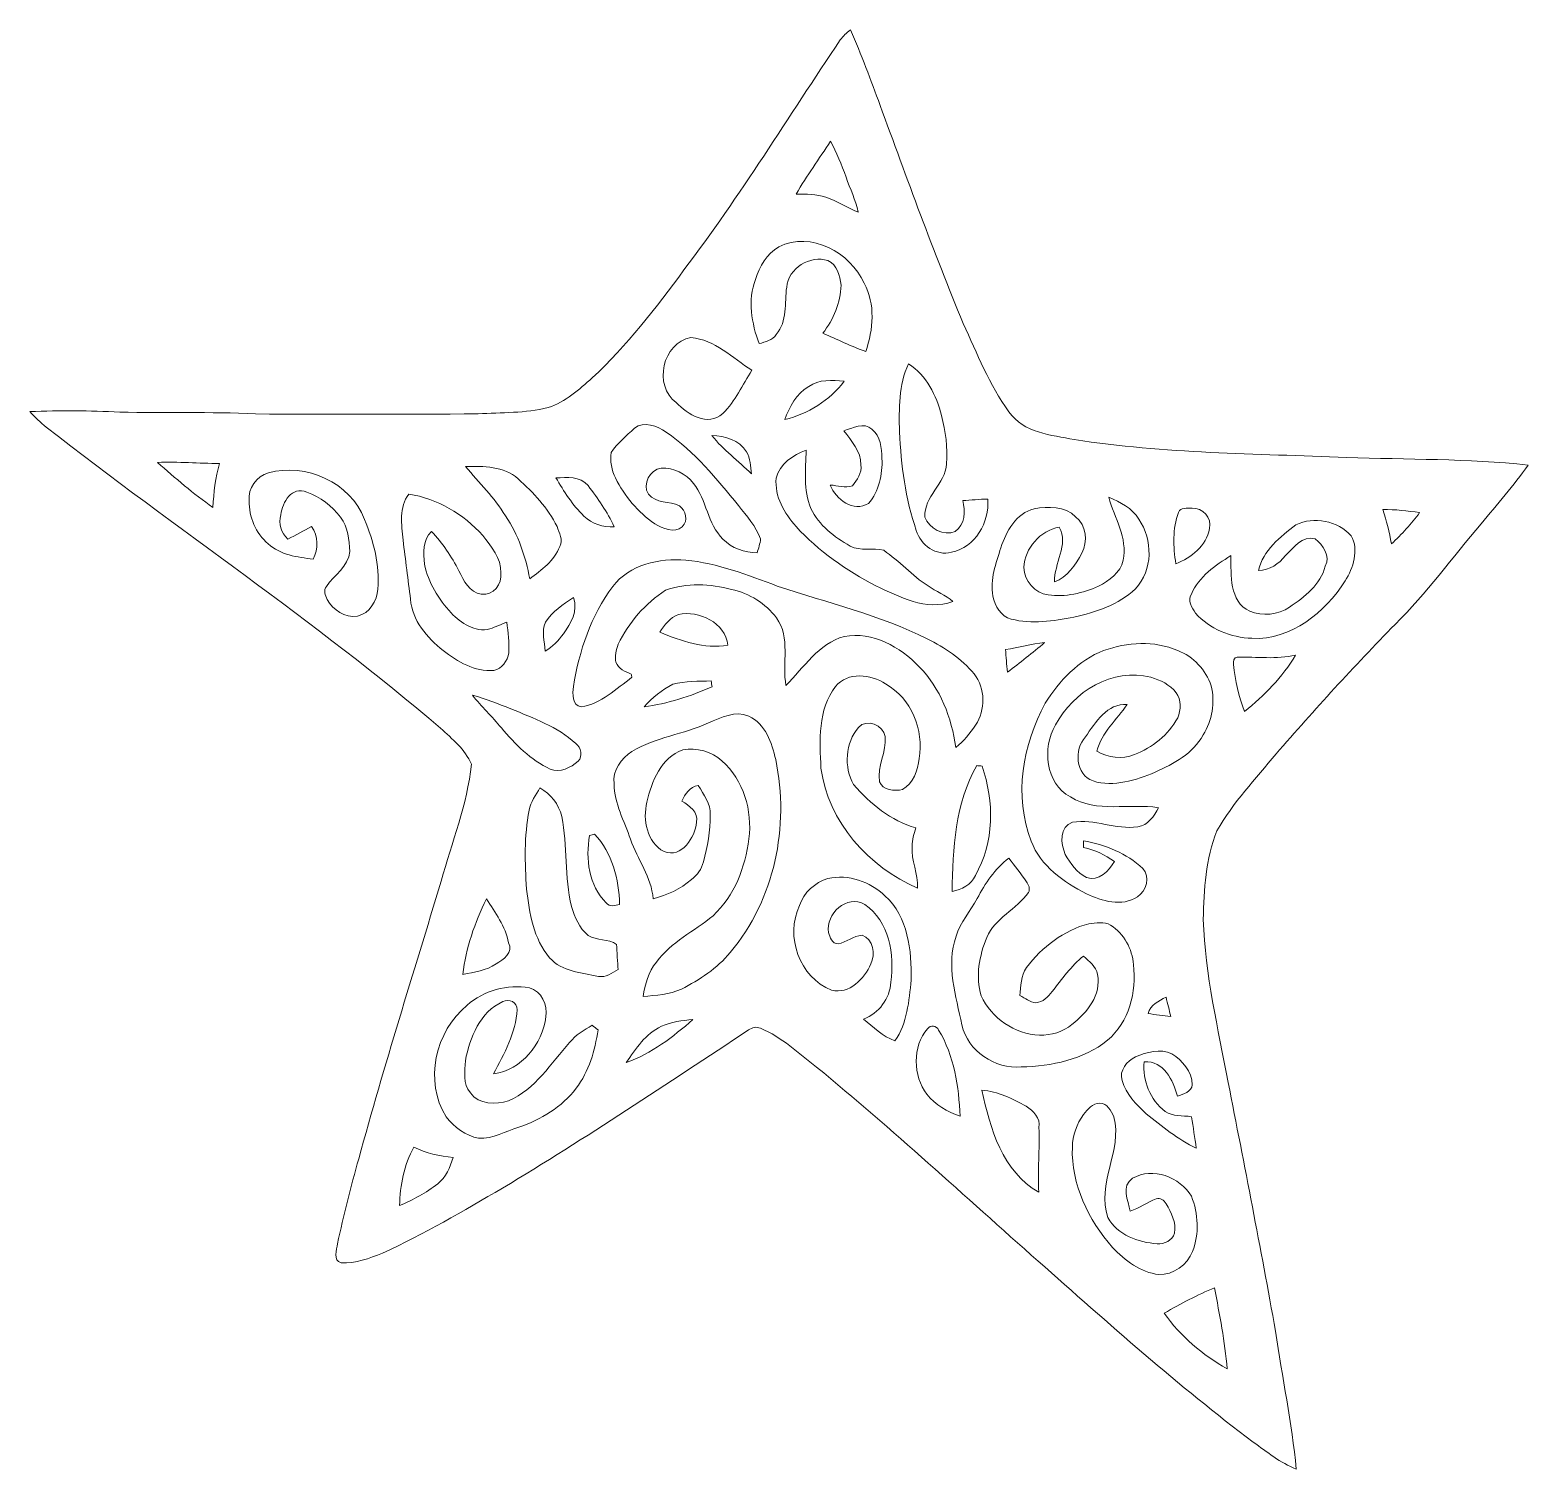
# Model space of a CAD drawing. Header units: centimetres. Extents: x -16.1 to 16.1, y -15.5 to 15.5.
import ezdxf

# ---------------------------------------------------------------- set-up
doc = ezdxf.new("R2010")
doc.units = ezdxf.units.CM
doc.header["$MEASUREMENT"] = 0
doc.layers.add('Layer 1', color=7, linetype='Continuous')

msp = doc.modelspace()

# ---------------------------------------------------------------- linework, layer by layer
at = {"layer": 'Layer 1', "color": 253, "lineweight": 9}
for points, knots in [([(1.32115, 15.29768), (1.38006, 15.38199), (1.45732, 15.45078), (1.53846, 15.51358), (1.53846, 15.51358), (1.77623, 14.98124), (1.97837, 14.43408), (2.18016, 13.88727), (2.18016, 13.88727), (2.75907, 12.31283), (3.32951, 10.73556), (3.97086, 9.18545), (3.97086, 9.18545), (4.27178, 8.53704), (4.53461, 7.86183), (4.95723, 7.27974), (4.95723, 7.27974), (5.27686, 6.82643), (5.86776, 6.77986), (6.36729, 6.68214), (6.36729, 6.68214), (8.30828, 6.37875), (10.2796, 6.37734), (12.23822, 6.29902), (12.23822, 6.29902), (13.54138, 6.24575), (14.85089, 6.27503), (16.14947, 6.13251), (16.14947, 6.13251), (15.8422, 5.68731), (15.48201, 5.28232), (15.13699, 4.86675), (15.13699, 4.86675), (14.52175, 4.14214), (13.96119, 3.36744), (13.28491, 2.69681), (13.28491, 2.69681), (12.39415, 1.79828), (11.54854, 0.85637), (10.71598, -0.09578), (10.71598, -0.09578), (10.27536, -0.63412), (9.78677, -1.14388), (9.4421, -1.75207), (9.4421, -1.75207), (9.19939, -2.35779), (9.15671, -3.01925), (9.14859, -3.66519), (9.14859, -3.66519), (9.18846, -4.85299), (9.46574, -6.01433), (9.68517, -7.17779), (9.68517, -7.17779), (10.03371, -8.96355), (10.38473, -10.74896), (10.70505, -12.54037), (10.70505, -12.54037), (10.84651, -13.53238), (11.05994, -14.51487), (11.15272, -15.51358), (11.15272, -15.51358), (10.80947, -15.38129), (10.52125, -15.14281), (10.22386, -14.93397), (10.22386, -14.93397), (8.60884, -13.71794), (7.10072, -12.36998), (5.58801, -11.03119), (5.58801, -11.03119), (4.00155, -9.63031), (2.44757, -8.19168), (0.81209, -6.84759), (0.81209, -6.84759), (0.42157, -6.55197), (0.06067, -6.19742), (-0.39935, -6.01081), (-0.39935, -6.01081), (-0.48507, -5.96777), (-0.57927, -5.99599), (-0.65476, -6.04538), (-0.65476, -6.04538), (-2.40807, -7.20461), (-4.15714, -8.3723), (-5.95877, -9.45568), (-5.95877, -9.45568), (-6.80579, -9.94922), (-7.65317, -10.44875), (-8.54639, -10.85656), (-8.54639, -10.85656), (-8.82968, -10.97298), (-9.1313, -11.08798), (-9.4414, -11.06823), (-9.4414, -11.06823), (-9.61884, -11.01919), (-9.53347, -10.78142), (-9.51971, -10.65583), (-9.51971, -10.65583), (-9.38812, -10.03953), (-9.23326, -9.42852), (-9.05898, -8.82315), (-9.05898, -8.82315), (-8.51324, -6.81408), (-7.88318, -4.83006), (-7.28451, -2.83686), (-7.28451, -2.83686), (-7.05238, -2.00219), (-6.7236, -1.1848), (-6.63152, -0.31944), (-6.63152, -0.31944), (-6.76311, -0.00124), (-7.04921, 0.22772), (-7.29757, 0.45985), (-7.29757, 0.45985), (-10.01325, 2.77477), (-12.98752, 4.75809), (-15.79951, 6.9499), (-15.79951, 6.9499), (-15.92404, 7.05291), (-16.04081, 7.16474), (-16.14947, 7.28398), (-16.14947, 7.28398), (-15.50494, 7.31291), (-14.859, 7.30938), (-14.21483, 7.27375), (-14.21483, 7.27375), (-13.23905, 7.25188), (-12.26185, 7.2868), (-11.28678, 7.23388), (-11.28678, 7.23388), (-9.68728, 7.22965), (-8.08779, 7.22471), (-6.48829, 7.23706), (-6.48829, 7.23706), (-5.98382, 7.27057), (-5.46806, 7.24482), (-4.97488, 7.37429), (-4.97488, 7.37429), (-4.60587, 7.49247), (-4.3106, 7.76129), (-4.02485, 8.01211), (-4.02485, 8.01211), (-3.2819, 8.71238), (-2.64866, 9.51777), (-2.04823, 10.34044), (-2.04823, 10.34044), (-0.8375, 11.93183), (0.20037, 13.64386), (1.32115, 15.29768), (1.32115, 15.29768), (1.32115, 15.29768), (1.32115, 15.29768), (1.32115, 15.29768)], [0, 0, 0, 0, 0.02564103, 0.02564103, 0.02564103, 0.02564103, 0.05128205, 0.05128205, 0.05128205, 0.05128205, 0.07692308, 0.07692308, 0.07692308, 0.07692308, 0.1025641, 0.1025641, 0.1025641, 0.1025641, 0.12820513, 0.12820513, 0.12820513, 0.12820513, 0.15384615, 0.15384615, 0.15384615, 0.15384615, 0.17948718, 0.17948718, 0.17948718, 0.17948718, 0.20512821, 0.20512821, 0.20512821, 0.20512821, 0.23076923, 0.23076923, 0.23076923, 0.23076923, 0.25641026, 0.25641026, 0.25641026, 0.25641026, 0.28205128, 0.28205128, 0.28205128, 0.28205128, 0.30769231, 0.30769231, 0.30769231, 0.30769231, 0.33333333, 0.33333333, 0.33333333, 0.33333333, 0.35897436, 0.35897436, 0.35897436, 0.35897436, 0.38461538, 0.38461538, 0.38461538, 0.38461538, 0.41025641, 0.41025641, 0.41025641, 0.41025641, 0.43589744, 0.43589744, 0.43589744, 0.43589744, 0.46153846, 0.46153846, 0.46153846, 0.46153846, 0.48717949, 0.48717949, 0.48717949, 0.48717949, 0.51282051, 0.51282051, 0.51282051, 0.51282051, 0.53846154, 0.53846154, 0.53846154, 0.53846154, 0.56410256, 0.56410256, 0.56410256, 0.56410256, 0.58974359, 0.58974359, 0.58974359, 0.58974359, 0.61538462, 0.61538462, 0.61538462, 0.61538462, 0.64102564, 0.64102564, 0.64102564, 0.64102564, 0.66666667, 0.66666667, 0.66666667, 0.66666667, 0.69230769, 0.69230769, 0.69230769, 0.69230769, 0.71794872, 0.71794872, 0.71794872, 0.71794872, 0.74358974, 0.74358974, 0.74358974, 0.74358974, 0.76923077, 0.76923077, 0.76923077, 0.76923077, 0.79487179, 0.79487179, 0.79487179, 0.79487179, 0.82051282, 0.82051282, 0.82051282, 0.82051282, 0.84615385, 0.84615385, 0.84615385, 0.84615385, 0.87179487, 0.87179487, 0.87179487, 0.87179487, 0.8974359, 0.8974359, 0.8974359, 0.8974359, 0.92307692, 0.92307692, 0.92307692, 0.92307692, 0.94871795, 0.94871795, 0.94871795, 0.94871795, 1, 1, 1, 1]), ([(0.37253, 11.97451), (0.58667, 11.97381), (0.80574, 11.97416), (1.01212, 11.90784), (1.01212, 11.90784), (1.25553, 11.82635), (1.46896, 11.67747), (1.7085, 11.58681), (1.7085, 11.58681), (1.64888, 11.84751), (1.53529, 12.09128), (1.44568, 12.34246), (1.44568, 12.34246), (1.35078, 12.60739), (1.24424, 12.8681), (1.11054, 13.1161), (1.11054, 13.1161), (0.86607, 12.73475), (0.59654, 12.36892), (0.37253, 11.97451), (0.37253, 11.97451), (0.37253, 11.97451), (0.37253, 11.97451), (0.37253, 11.97451)], [0, 0, 0, 0, 0.14285714, 0.14285714, 0.14285714, 0.14285714, 0.28571429, 0.28571429, 0.28571429, 0.28571429, 0.42857143, 0.42857143, 0.42857143, 0.42857143, 0.57142857, 0.57142857, 0.57142857, 0.57142857, 0.71428571, 0.71428571, 0.71428571, 0.71428571, 1, 1, 1, 1]), ([(-0.0053, 10.83575), (-0.26106, 10.68652), (-0.42757, 10.41453), (-0.50659, 10.13513), (-0.50659, 10.13513), (-0.67769, 9.68816), (-0.59267, 9.1851), (-0.42687, 8.75012), (-0.42687, 8.75012), (-0.2921, 8.78716), (-0.14076, 8.82491), (-0.05821, 8.94944), (-0.05821, 8.94944), (0.18415, 9.22778), (0.11606, 9.63066), (0.1658, 9.96756), (0.1658, 9.96756), (0.19967, 10.37502), (0.67169, 10.66712), (1.05586, 10.54153), (1.05586, 10.54153), (1.25483, 10.45545), (1.31692, 10.20851), (1.33738, 10.01342), (1.33738, 10.01342), (1.3342, 9.62995), (1.17087, 9.27435), (0.94615, 8.97308), (0.94615, 8.97308), (1.25447, 8.84396), (1.55504, 8.69509), (1.87007, 8.58114), (1.87007, 8.58114), (2.03129, 9.05316), (2.08456, 9.59996), (1.83516, 10.05152), (1.83516, 10.05152), (1.53846, 10.71439), (0.68862, 11.1857), (-0.0053, 10.83575), (-0.0053, 10.83575), (-0.0053, 10.83575), (-0.0053, 10.83575), (-0.0053, 10.83575)], [0, 0, 0, 0, 0.08333333, 0.08333333, 0.08333333, 0.08333333, 0.16666667, 0.16666667, 0.16666667, 0.16666667, 0.25, 0.25, 0.25, 0.25, 0.33333333, 0.33333333, 0.33333333, 0.33333333, 0.41666667, 0.41666667, 0.41666667, 0.41666667, 0.5, 0.5, 0.5, 0.5, 0.58333333, 0.58333333, 0.58333333, 0.58333333, 0.66666667, 0.66666667, 0.66666667, 0.66666667, 0.75, 0.75, 0.75, 0.75, 0.83333333, 0.83333333, 0.83333333, 0.83333333, 1, 1, 1, 1]), ([(-2.21651, 7.48083), (-1.97062, 7.22471), (-1.5367, 6.94813), (-1.21038, 7.24411), (-1.21038, 7.24411), (-0.94227, 7.50834), (-0.78352, 7.86148), (-0.58526, 8.17686), (-0.58526, 8.17686), (-1.0026, 8.44144), (-1.38219, 8.84079), (-1.89901, 8.88136), (-1.89901, 8.88136), (-2.51108, 8.77729), (-2.71569, 7.84243), (-2.21651, 7.48083), (-2.21651, 7.48083), (-2.21651, 7.48083), (-2.21651, 7.48083), (-2.21651, 7.48083)], [0, 0, 0, 0, 0.16666667, 0.16666667, 0.16666667, 0.16666667, 0.33333333, 0.33333333, 0.33333333, 0.33333333, 0.5, 0.5, 0.5, 0.5, 0.66666667, 0.66666667, 0.66666667, 0.66666667, 1, 1, 1, 1]), ([(2.79117, 8.31585), (2.58057, 7.8583), (2.58515, 7.34324), (2.59785, 6.85006), (2.59785, 6.85006), (2.63207, 6.13075), (2.72591, 5.40544), (2.96086, 4.72175), (2.96086, 4.72175), (3.0547, 4.40778), (3.38596, 4.16401), (3.71898, 4.25221), (3.71898, 4.25221), (4.23227, 4.34993), (4.54343, 4.90132), (4.49897, 5.40085), (4.49897, 5.40085), (4.31905, 5.39203), (4.13915, 5.38074), (3.96028, 5.36698), (3.96028, 5.36698), (4.02096, 5.14015), (4.01425, 4.84911), (3.79977, 4.70341), (3.79977, 4.70341), (3.55776, 4.58946), (3.22897, 4.76938), (3.14501, 5.01138), (3.14501, 5.01138), (3.12137, 5.45659), (3.58492, 5.72505), (3.6142, 6.15791), (3.6142, 6.15791), (3.64031, 6.50787), (3.59198, 6.86064), (3.50273, 7.19861), (3.50273, 7.19861), (3.39901, 7.63358), (3.17747, 8.06997), (2.79117, 8.31585), (2.79117, 8.31585), (2.79117, 8.31585), (2.79117, 8.31585), (2.79117, 8.31585)], [0, 0, 0, 0, 0.08333333, 0.08333333, 0.08333333, 0.08333333, 0.16666667, 0.16666667, 0.16666667, 0.16666667, 0.25, 0.25, 0.25, 0.25, 0.33333333, 0.33333333, 0.33333333, 0.33333333, 0.41666667, 0.41666667, 0.41666667, 0.41666667, 0.5, 0.5, 0.5, 0.5, 0.58333333, 0.58333333, 0.58333333, 0.58333333, 0.66666667, 0.66666667, 0.66666667, 0.66666667, 0.75, 0.75, 0.75, 0.75, 0.83333333, 0.83333333, 0.83333333, 0.83333333, 1, 1, 1, 1]), ([(0.63993, 7.82726), (0.37253, 7.67309), (0.22965, 7.38946), (0.12347, 7.11253), (0.12347, 7.11253), (0.62653, 7.23635), (1.0929, 7.52457), (1.40511, 7.94156), (1.40511, 7.94156), (1.14652, 7.95531), (0.86324, 7.99059), (0.63993, 7.82726), (0.63993, 7.82726), (0.63993, 7.82726), (0.63993, 7.82726), (0.63993, 7.82726)], [0, 0, 0, 0, 0.2, 0.2, 0.2, 0.2, 0.4, 0.4, 0.4, 0.4, 0.6, 0.6, 0.6, 0.6, 1, 1, 1, 1]), ([(-3.11609, 6.92661), (-3.2946, 6.76398), (-3.48016, 6.60241), (-3.62021, 6.40486), (-3.62021, 6.40486), (-3.64243, 6.21718), (-3.6121, 6.0228), (-3.52708, 5.85382), (-3.52708, 5.85382), (-3.33164, 5.46223), (-3.04024, 5.11616), (-2.67935, 4.8671), (-2.67935, 4.8671), (-2.51496, 4.77008), (-2.25461, 4.64661), (-2.08598, 4.8036), (-2.08598, 4.8036), (-1.9484, 4.92954), (-2.0119, 5.15708), (-2.14736, 5.25692), (-2.14736, 5.25692), (-2.36362, 5.35852), (-2.65113, 5.29996), (-2.81411, 5.50704), (-2.81411, 5.50704), (-2.95699, 5.72153), (-2.77919, 6.03444), (-2.53753, 6.06725), (-2.53753, 6.06725), (-2.27295, 6.07466), (-2.00167, 5.95471), (-1.84503, 5.73775), (-1.84503, 5.73775), (-1.54976, 5.38251), (-1.55223, 4.8611), (-1.20792, 4.53831), (-1.20792, 4.53831), (-1.01812, 4.33476), (-0.7426, 4.25503), (-0.47343, 4.2381), (-0.47343, 4.2381), (-0.43921, 4.33723), (-0.41028, 4.43918), (-0.39653, 4.5436), (-0.39653, 4.5436), (-0.49848, 4.81559), (-0.69709, 5.03467), (-0.87489, 5.25939), (-0.87489, 5.25939), (-1.34409, 5.83124), (-1.81293, 6.42461), (-2.43241, 6.84265), (-2.43241, 6.84265), (-2.62538, 6.96789), (-2.91218, 7.09806), (-3.11609, 6.92661), (-3.11609, 6.92661), (-3.11609, 6.92661), (-3.11609, 6.92661), (-3.11609, 6.92661)], [0, 0, 0, 0, 0.0625, 0.0625, 0.0625, 0.0625, 0.125, 0.125, 0.125, 0.125, 0.1875, 0.1875, 0.1875, 0.1875, 0.25, 0.25, 0.25, 0.25, 0.3125, 0.3125, 0.3125, 0.3125, 0.375, 0.375, 0.375, 0.375, 0.4375, 0.4375, 0.4375, 0.4375, 0.5, 0.5, 0.5, 0.5, 0.5625, 0.5625, 0.5625, 0.5625, 0.625, 0.625, 0.625, 0.625, 0.6875, 0.6875, 0.6875, 0.6875, 0.75, 0.75, 0.75, 0.75, 0.8125, 0.8125, 0.8125, 0.8125, 0.875, 0.875, 0.875, 0.875, 1, 1, 1, 1]), ([(1.39559, 6.87088), (1.56598, 6.6578), (1.76741, 6.42638), (1.7653, 6.13816), (1.7653, 6.13816), (1.78717, 5.96283), (1.6898, 5.81007), (1.58362, 5.68272), (1.58362, 5.68272), (1.42945, 5.62769), (1.26294, 5.6926), (1.1056, 5.70177), (1.1056, 5.70177), (1.22449, 5.39133), (1.60725, 5.10311), (1.92864, 5.3049), (1.92864, 5.3049), (2.16041, 5.56525), (2.2352, 5.93672), (2.22003, 6.27715), (2.22003, 6.27715), (2.20839, 6.49764), (2.19392, 6.75552), (2.00483, 6.90474), (2.00483, 6.90474), (1.83444, 7.06949), (1.58467, 6.92908), (1.39559, 6.87088), (1.39559, 6.87088), (1.39559, 6.87088), (1.39559, 6.87088), (1.39559, 6.87088)], [0, 0, 0, 0, 0.11111111, 0.11111111, 0.11111111, 0.11111111, 0.22222222, 0.22222222, 0.22222222, 0.22222222, 0.33333333, 0.33333333, 0.33333333, 0.33333333, 0.44444444, 0.44444444, 0.44444444, 0.44444444, 0.55555556, 0.55555556, 0.55555556, 0.55555556, 0.66666667, 0.66666667, 0.66666667, 0.66666667, 0.77777778, 0.77777778, 0.77777778, 0.77777778, 1, 1, 1, 1]), ([(-1.44498, 6.76963), (-1.20439, 6.45424), (-0.87207, 6.22318), (-0.59408, 5.94236), (-0.59408, 5.94236), (-0.61172, 6.10499), (-0.6149, 6.27539), (-0.70344, 6.41932), (-0.70344, 6.41932), (-0.85267, 6.67473), (-1.1677, 6.75975), (-1.44498, 6.76963), (-1.44498, 6.76963), (-1.44498, 6.76963), (-1.44498, 6.76963), (-1.44498, 6.76963)], [0, 0, 0, 0, 0.2, 0.2, 0.2, 0.2, 0.4, 0.4, 0.4, 0.4, 0.6, 0.6, 0.6, 0.6, 1, 1, 1, 1]), ([(-13.40062, 6.18931), (-13.01398, 5.85241), (-12.62804, 5.50986), (-12.20329, 5.21988), (-12.20329, 5.21988), (-12.18812, 5.53984), (-12.15426, 5.86158), (-12.05971, 6.16849), (-12.05971, 6.16849), (-12.50703, 6.16603), (-12.95365, 6.20906), (-13.40062, 6.18931), (-13.40062, 6.18931), (-13.40062, 6.18931), (-13.40062, 6.18931), (-13.40062, 6.18931)], [0, 0, 0, 0, 0.2, 0.2, 0.2, 0.2, 0.4, 0.4, 0.4, 0.4, 0.6, 0.6, 0.6, 0.6, 1, 1, 1, 1]), ([(-11.00879, 5.96565), (-11.26526, 5.89721), (-11.45611, 5.62769), (-11.42401, 5.36275), (-11.42401, 5.36275), (-11.42895, 5.0128), (-11.28148, 4.66178), (-11.01408, 4.43318), (-11.01408, 4.43318), (-10.75161, 4.1947), (-10.3819, 4.14814), (-10.045, 4.10228), (-10.045, 4.10228), (-9.93598, 4.32523), (-9.91976, 4.60181), (-10.07781, 4.80607), (-10.07781, 4.80607), (-10.24855, 4.71576), (-10.41824, 4.62298), (-10.59145, 4.53655), (-10.59145, 4.53655), (-10.72939, 4.67272), (-10.80665, 4.86957), (-10.73785, 5.06289), (-10.73785, 5.06289), (-10.70857, 5.32888), (-10.5022, 5.69013), (-10.18188, 5.54725), (-10.18188, 5.54725), (-9.89507, 5.44424), (-9.63683, 5.25057), (-9.45515, 5.00574), (-9.45515, 5.00574), (-9.2897, 4.79795), (-9.27206, 4.52032), (-9.25513, 4.26667), (-9.25513, 4.26667), (-9.28264, 3.94353), (-9.59133, 3.76185), (-9.7596, 3.51631), (-9.7596, 3.51631), (-9.82134, 3.43129), (-9.78288, 3.32087), (-9.74196, 3.23585), (-9.74196, 3.23585), (-9.61249, 3.01149), (-9.3592, 2.82134), (-9.08721, 2.87814), (-9.08721, 2.87814), (-8.8258, 2.92964), (-8.6667, 3.21081), (-8.64588, 3.45916), (-8.64588, 3.45916), (-8.60708, 3.97633), (-8.73796, 4.48892), (-8.93939, 4.96094), (-8.93939, 4.96094), (-9.23149, 5.76351), (-10.20763, 6.18225), (-11.00879, 5.96565), (-11.00879, 5.96565), (-11.00879, 5.96565), (-11.00879, 5.96565), (-11.00879, 5.96565)], [0, 0, 0, 0, 0.05882353, 0.05882353, 0.05882353, 0.05882353, 0.11764706, 0.11764706, 0.11764706, 0.11764706, 0.17647059, 0.17647059, 0.17647059, 0.17647059, 0.23529412, 0.23529412, 0.23529412, 0.23529412, 0.29411765, 0.29411765, 0.29411765, 0.29411765, 0.35294118, 0.35294118, 0.35294118, 0.35294118, 0.41176471, 0.41176471, 0.41176471, 0.41176471, 0.47058824, 0.47058824, 0.47058824, 0.47058824, 0.52941176, 0.52941176, 0.52941176, 0.52941176, 0.58823529, 0.58823529, 0.58823529, 0.58823529, 0.64705882, 0.64705882, 0.64705882, 0.64705882, 0.70588235, 0.70588235, 0.70588235, 0.70588235, 0.76470588, 0.76470588, 0.76470588, 0.76470588, 0.82352941, 0.82352941, 0.82352941, 0.82352941, 0.88235294, 0.88235294, 0.88235294, 0.88235294, 1, 1, 1, 1]), ([(-0.06033, 5.84994), (-0.10019, 5.45694), (0.11465, 5.09146), (0.3683, 4.80924), (0.3683, 4.80924), (0.84772, 4.27373), (1.45485, 3.86662), (2.08421, 3.52725), (2.08421, 3.52725), (2.60032, 3.29053), (3.16653, 2.98291), (3.75002, 3.18929), (3.75002, 3.18929), (3.58986, 3.32969), (3.38772, 3.40836), (3.21486, 3.53007), (3.21486, 3.53007), (2.8649, 3.74526), (2.59538, 4.06382), (2.25742, 4.29419), (2.25742, 4.29419), (2.0253, 4.36368), (1.75365, 4.26526), (1.53246, 4.3852), (1.53246, 4.3852), (1.19521, 4.58699), (0.85689, 4.82865), (0.68932, 5.198), (0.68932, 5.198), (0.51752, 5.59417), (0.57749, 6.03585), (0.58667, 6.45389), (0.58667, 6.45389), (0.3055, 6.34947), (0.0134, 6.15862), (-0.06033, 5.84994), (-0.06033, 5.84994), (-0.06033, 5.84994), (-0.06033, 5.84994), (-0.06033, 5.84994)], [0, 0, 0, 0, 0.09090909, 0.09090909, 0.09090909, 0.09090909, 0.18181818, 0.18181818, 0.18181818, 0.18181818, 0.27272727, 0.27272727, 0.27272727, 0.27272727, 0.36363636, 0.36363636, 0.36363636, 0.36363636, 0.45454545, 0.45454545, 0.45454545, 0.45454545, 0.54545455, 0.54545455, 0.54545455, 0.54545455, 0.63636364, 0.63636364, 0.63636364, 0.63636364, 0.72727273, 0.72727273, 0.72727273, 0.72727273, 0.81818182, 0.81818182, 0.81818182, 0.81818182, 1, 1, 1, 1]), ([(-6.75887, 6.09865), (-6.46395, 5.75151), (-6.13728, 5.42801), (-5.89774, 5.03749), (-5.89774, 5.03749), (-5.61799, 4.6325), (-5.46418, 4.15907), (-5.37422, 3.67859), (-5.37422, 3.67859), (-5.12022, 3.87015), (-4.84541, 4.06841), (-4.72723, 4.3778), (-4.72723, 4.3778), (-4.65173, 4.51714), (-4.73781, 4.67413), (-4.78402, 4.80748), (-4.78402, 4.80748), (-4.98581, 5.20576), (-5.29485, 5.54055), (-5.62434, 5.83653), (-5.62434, 5.83653), (-5.93725, 6.10605), (-6.36729, 6.11628), (-6.75887, 6.09865), (-6.75887, 6.09865), (-6.75887, 6.09865), (-6.75887, 6.09865), (-6.75887, 6.09865)], [0, 0, 0, 0, 0.125, 0.125, 0.125, 0.125, 0.25, 0.25, 0.25, 0.25, 0.375, 0.375, 0.375, 0.375, 0.5, 0.5, 0.5, 0.5, 0.625, 0.625, 0.625, 0.625, 0.75, 0.75, 0.75, 0.75, 1, 1, 1, 1]), ([(-4.81225, 5.85876), (-4.63374, 5.56736), (-4.45523, 5.26962), (-4.20547, 5.03326), (-4.20547, 5.03326), (-4.03331, 4.86604), (-3.79025, 4.78561), (-3.55142, 4.8043), (-3.55142, 4.8043), (-3.701, 5.12075), (-3.90208, 5.41285), (-4.11551, 5.68872), (-4.11551, 5.68872), (-4.28802, 5.90744), (-4.572, 5.85664), (-4.81225, 5.85876), (-4.81225, 5.85876), (-4.81225, 5.85876), (-4.81225, 5.85876), (-4.81225, 5.85876)], [0, 0, 0, 0, 0.16666667, 0.16666667, 0.16666667, 0.16666667, 0.33333333, 0.33333333, 0.33333333, 0.33333333, 0.5, 0.5, 0.5, 0.5, 0.66666667, 0.66666667, 0.66666667, 0.66666667, 1, 1, 1, 1]), ([(-7.9809, 5.50704), (-8.19609, 5.22587), (-8.13894, 4.8424), (-8.10543, 4.51573), (-8.10543, 4.51573), (-8.05286, 4.08993), (-7.99853, 3.66448), (-7.94562, 3.23868), (-7.94562, 3.23868), (-7.91034, 2.78042), (-7.58614, 2.41106), (-7.24394, 2.13448), (-7.24394, 2.13448), (-6.93173, 1.89565), (-6.55991, 1.67058), (-6.14998, 1.70621), (-6.14998, 1.70621), (-5.97183, 1.73231), (-5.85329, 1.91682), (-5.82507, 2.08439), (-5.82507, 2.08439), (-5.81237, 2.30593), (-5.84377, 2.52783), (-5.86846, 2.74761), (-5.86846, 2.74761), (-5.99017, 2.70034), (-6.10765, 2.64213), (-6.23253, 2.60368), (-6.23253, 2.60368), (-6.55532, 2.51301), (-6.85236, 2.72962), (-7.07108, 2.94375), (-7.07108, 2.94375), (-7.33567, 3.24397), (-7.57062, 3.59569), (-7.64293, 3.99574), (-7.64293, 3.99574), (-7.67292, 4.2381), (-7.6761, 4.51644), (-7.49547, 4.7027), (-7.49547, 4.7027), (-7.25558, 4.45082), (-7.05591, 4.16295), (-6.90457, 3.84933), (-6.90457, 3.84933), (-6.79168, 3.64331), (-6.6802, 3.38578), (-6.41809, 3.34945), (-6.41809, 3.34945), (-6.15845, 3.30182), (-5.9683, 3.57381), (-5.99864, 3.80841), (-5.99864, 3.80841), (-5.97994, 4.12768), (-6.21242, 4.37674), (-6.38669, 4.61627), (-6.38669, 4.61627), (-6.80403, 5.07312), (-7.36389, 5.41214), (-7.9809, 5.50704), (-7.9809, 5.50704), (-7.9809, 5.50704), (-7.9809, 5.50704), (-7.9809, 5.50704)], [0, 0, 0, 0, 0.05882353, 0.05882353, 0.05882353, 0.05882353, 0.11764706, 0.11764706, 0.11764706, 0.11764706, 0.17647059, 0.17647059, 0.17647059, 0.17647059, 0.23529412, 0.23529412, 0.23529412, 0.23529412, 0.29411765, 0.29411765, 0.29411765, 0.29411765, 0.35294118, 0.35294118, 0.35294118, 0.35294118, 0.41176471, 0.41176471, 0.41176471, 0.41176471, 0.47058824, 0.47058824, 0.47058824, 0.47058824, 0.52941176, 0.52941176, 0.52941176, 0.52941176, 0.58823529, 0.58823529, 0.58823529, 0.58823529, 0.64705882, 0.64705882, 0.64705882, 0.64705882, 0.70588235, 0.70588235, 0.70588235, 0.70588235, 0.76470588, 0.76470588, 0.76470588, 0.76470588, 0.82352941, 0.82352941, 0.82352941, 0.82352941, 0.88235294, 0.88235294, 0.88235294, 0.88235294, 1, 1, 1, 1]), ([(7.10848, 5.43683), (7.23901, 4.99022), (7.51417, 4.56336), (7.42351, 4.07899), (7.42351, 4.07899), (7.36107, 3.81406), (7.11694, 3.64014), (6.88976, 3.51984), (6.88976, 3.51984), (6.55074, 3.37344), (6.17432, 3.27783), (5.8032, 3.33287), (5.8032, 3.33287), (5.51533, 3.36497), (5.28709, 3.6412), (5.2758, 3.92553), (5.2758, 3.92553), (5.3019, 4.34181), (5.6314, 4.71928), (6.04309, 4.79548), (6.04309, 4.79548), (6.25123, 4.41695), (5.92773, 4.01126), (5.93902, 3.61333), (5.93902, 3.61333), (6.21524, 3.71845), (6.39763, 3.9788), (6.52675, 4.23351), (6.52675, 4.23351), (6.66045, 4.48363), (6.62905, 4.83676), (6.39551, 5.01597), (6.39551, 5.01597), (6.16727, 5.25515), (5.80073, 5.24281), (5.50158, 5.18918), (5.50158, 5.18918), (5.10998, 5.10064), (4.89973, 4.69988), (4.78296, 4.35028), (4.78296, 4.35028), (4.68312, 4.01479), (4.54236, 3.66483), (4.61186, 3.30782), (4.61186, 3.30782), (4.65243, 3.09439), (4.78191, 2.86967), (5.00627, 2.81217), (5.00627, 2.81217), (5.44831, 2.69505), (5.91503, 2.77195), (6.35777, 2.85097), (6.35777, 2.85097), (6.83155, 2.96633), (7.32473, 3.11626), (7.68315, 3.46551), (7.68315, 3.46551), (8.0638, 3.8638), (8.06274, 4.52526), (7.75829, 4.96693), (7.75829, 4.96693), (7.61224, 5.20365), (7.3586, 5.337), (7.10848, 5.43683), (7.10848, 5.43683), (7.10848, 5.43683), (7.10848, 5.43683), (7.10848, 5.43683)], [0, 0, 0, 0, 0.05555556, 0.05555556, 0.05555556, 0.05555556, 0.11111111, 0.11111111, 0.11111111, 0.11111111, 0.16666667, 0.16666667, 0.16666667, 0.16666667, 0.22222222, 0.22222222, 0.22222222, 0.22222222, 0.27777778, 0.27777778, 0.27777778, 0.27777778, 0.33333333, 0.33333333, 0.33333333, 0.33333333, 0.38888889, 0.38888889, 0.38888889, 0.38888889, 0.44444444, 0.44444444, 0.44444444, 0.44444444, 0.5, 0.5, 0.5, 0.5, 0.55555556, 0.55555556, 0.55555556, 0.55555556, 0.61111111, 0.61111111, 0.61111111, 0.61111111, 0.66666667, 0.66666667, 0.66666667, 0.66666667, 0.72222222, 0.72222222, 0.72222222, 0.72222222, 0.77777778, 0.77777778, 0.77777778, 0.77777778, 0.83333333, 0.83333333, 0.83333333, 0.83333333, 0.88888889, 0.88888889, 0.88888889, 0.88888889, 1, 1, 1, 1]), ([(8.90447, 5.20471), (8.80252, 5.18989), (8.65259, 5.23116), (8.6113, 5.11334), (8.6113, 5.11334), (8.47937, 4.75985), (8.50195, 4.37003), (8.55487, 4.00314), (8.55487, 4.00314), (8.8893, 4.13438), (9.21279, 4.38908), (9.27947, 4.76197), (9.27947, 4.76197), (9.34121, 4.99657), (9.13131, 5.21564), (8.90447, 5.20471), (8.90447, 5.20471), (8.90447, 5.20471), (8.90447, 5.20471), (8.90447, 5.20471)], [0, 0, 0, 0, 0.16666667, 0.16666667, 0.16666667, 0.16666667, 0.33333333, 0.33333333, 0.33333333, 0.33333333, 0.5, 0.5, 0.5, 0.5, 0.66666667, 0.66666667, 0.66666667, 0.66666667, 1, 1, 1, 1]), ([(13.02174, 5.17225), (13.09653, 4.93025), (13.15968, 4.68471), (13.20448, 4.43495), (13.20448, 4.43495), (13.42779, 4.6392), (13.63099, 4.86604), (13.81267, 5.10804), (13.81267, 5.10804), (13.5502, 5.14368), (13.28703, 5.17966), (13.02174, 5.17225), (13.02174, 5.17225), (13.02174, 5.17225), (13.02174, 5.17225), (13.02174, 5.17225)], [0, 0, 0, 0, 0.2, 0.2, 0.2, 0.2, 0.4, 0.4, 0.4, 0.4, 0.6, 0.6, 0.6, 0.6, 1, 1, 1, 1]), ([(11.14214, 4.84099), (10.80982, 4.58699), (10.43164, 4.29136), (10.34028, 3.85851), (10.34028, 3.85851), (10.5784, 3.87156), (10.77631, 3.99785), (10.91918, 4.1813), (10.91918, 4.1813), (11.09839, 4.34428), (11.2769, 4.6265), (11.56018, 4.54219), (11.56018, 4.54219), (11.72422, 4.40566), (11.89638, 4.17318), (11.77749, 3.95305), (11.77749, 3.95305), (11.67871, 3.55441), (11.33193, 3.28701), (11.00632, 3.07216), (11.00632, 3.07216), (10.76114, 2.90001), (10.42353, 2.86932), (10.14942, 2.98256), (10.14942, 2.98256), (9.70069, 3.1974), (9.74972, 3.7622), (9.74408, 4.17989), (9.74408, 4.17989), (9.40436, 3.97175), (9.05687, 3.72798), (8.89071, 3.35121), (8.89071, 3.35121), (8.80499, 3.21257), (8.90235, 3.05841), (8.97679, 2.94023), (8.97679, 2.94023), (9.28512, 2.6005), (9.74301, 2.41247), (10.1974, 2.39695), (10.1974, 2.39695), (11.04301, 2.35673), (11.77326, 2.95716), (12.20753, 3.63308), (12.20753, 3.63308), (12.37757, 3.91319), (12.51056, 4.30054), (12.33806, 4.60922), (12.33806, 4.60922), (12.04913, 4.92319), (11.52596, 5.04172), (11.14214, 4.84099), (11.14214, 4.84099), (11.14214, 4.84099), (11.14214, 4.84099), (11.14214, 4.84099)], [0, 0, 0, 0, 0.06666667, 0.06666667, 0.06666667, 0.06666667, 0.13333333, 0.13333333, 0.13333333, 0.13333333, 0.2, 0.2, 0.2, 0.2, 0.26666667, 0.26666667, 0.26666667, 0.26666667, 0.33333333, 0.33333333, 0.33333333, 0.33333333, 0.4, 0.4, 0.4, 0.4, 0.46666667, 0.46666667, 0.46666667, 0.46666667, 0.53333333, 0.53333333, 0.53333333, 0.53333333, 0.6, 0.6, 0.6, 0.6, 0.66666667, 0.66666667, 0.66666667, 0.66666667, 0.73333333, 0.73333333, 0.73333333, 0.73333333, 0.8, 0.8, 0.8, 0.8, 0.86666667, 0.86666667, 0.86666667, 0.86666667, 1, 1, 1, 1]), ([(-3.58282, 3.5149), (-4.05342, 2.88837), (-4.30848, 2.12284), (-4.4323, 1.3559), (-4.4323, 1.3559), (-4.451, 1.19715), (-4.46829, 0.95444), (-4.26544, 0.91916), (-4.26544, 0.91916), (-3.83117, 0.98372), (-3.5112, 1.31075), (-3.16936, 1.55628), (-3.16936, 1.55628), (-3.17324, 1.57392), (-3.18135, 1.60955), (-3.18523, 1.62719), (-3.18523, 1.62719), (-3.31259, 1.67975), (-3.46605, 1.7362), (-3.51438, 1.87942), (-3.51438, 1.87942), (-3.54542, 2.00819), (-3.51473, 2.14683), (-3.46781, 2.26818), (-3.46781, 2.26818), (-3.24238, 2.7402), (-2.88432, 3.15048), (-2.4437, 3.43235), (-2.4437, 3.43235), (-1.98967, 3.60662), (-1.48449, 3.56641), (-1.0213, 3.44928), (-1.0213, 3.44928), (-0.63924, 3.36885), (-0.28646, 3.14872), (-0.05222, 2.8358), (-0.05222, 2.8358), (0.25541, 2.40929), (0.05891, 1.85685), (0.15063, 1.37671), (0.15063, 1.37671), (0.52916, 1.76759), (0.85513, 2.28265), (1.40899, 2.43893), (1.40899, 2.43893), (2.0193, 2.54582), (2.61337, 2.21527), (3.02295, 1.78453), (3.02295, 1.78453), (3.48121, 1.3178), (3.72004, 0.68386), (3.81282, 0.04568), (3.81282, 0.04568), (3.98109, 0.17939), (4.11797, 0.34696), (4.23862, 0.52335), (4.23862, 0.52335), (4.45593, 0.85249), (4.44958, 1.31427), (4.2104, 1.63071), (4.2104, 1.63071), (3.93382, 1.95527), (3.57505, 2.19728), (3.19616, 2.38672), (3.19616, 2.38672), (2.16993, 2.90036), (1.04739, 3.16459), (-0.03669, 3.52266), (-0.03669, 3.52266), (-0.67557, 3.76714), (-1.32433, 4.01443), (-2.00978, 4.08393), (-2.00978, 4.08393), (-2.57493, 4.13085), (-3.22439, 3.98833), (-3.58282, 3.5149), (-3.58282, 3.5149), (-3.58282, 3.5149), (-3.58282, 3.5149), (-3.58282, 3.5149)], [0, 0, 0, 0, 0.04761905, 0.04761905, 0.04761905, 0.04761905, 0.0952381, 0.0952381, 0.0952381, 0.0952381, 0.14285714, 0.14285714, 0.14285714, 0.14285714, 0.19047619, 0.19047619, 0.19047619, 0.19047619, 0.23809524, 0.23809524, 0.23809524, 0.23809524, 0.28571429, 0.28571429, 0.28571429, 0.28571429, 0.33333333, 0.33333333, 0.33333333, 0.33333333, 0.38095238, 0.38095238, 0.38095238, 0.38095238, 0.42857143, 0.42857143, 0.42857143, 0.42857143, 0.47619048, 0.47619048, 0.47619048, 0.47619048, 0.52380952, 0.52380952, 0.52380952, 0.52380952, 0.57142857, 0.57142857, 0.57142857, 0.57142857, 0.61904762, 0.61904762, 0.61904762, 0.61904762, 0.66666667, 0.66666667, 0.66666667, 0.66666667, 0.71428571, 0.71428571, 0.71428571, 0.71428571, 0.76190476, 0.76190476, 0.76190476, 0.76190476, 0.80952381, 0.80952381, 0.80952381, 0.80952381, 0.85714286, 0.85714286, 0.85714286, 0.85714286, 0.9047619, 0.9047619, 0.9047619, 0.9047619, 1, 1, 1, 1]), ([(-5.03414, 2.74338), (-5.12657, 2.55076), (-5.04967, 2.32816), (-5.04296, 2.12355), (-5.04296, 2.12355), (-4.88033, 2.21139), (-4.75263, 2.3465), (-4.64644, 2.49573), (-4.64644, 2.49573), (-4.48063, 2.71339), (-4.32965, 2.99561), (-4.43266, 3.27395), (-4.43266, 3.27395), (-4.65985, 3.13249), (-4.88492, 2.96951), (-5.03414, 2.74338), (-5.03414, 2.74338), (-5.03414, 2.74338), (-5.03414, 2.74338), (-5.03414, 2.74338)], [0, 0, 0, 0, 0.16666667, 0.16666667, 0.16666667, 0.16666667, 0.33333333, 0.33333333, 0.33333333, 0.33333333, 0.5, 0.5, 0.5, 0.5, 0.66666667, 0.66666667, 0.66666667, 0.66666667, 1, 1, 1, 1]), ([(-2.16959, 2.91236), (-2.35233, 2.84427), (-2.46733, 2.68376), (-2.57034, 2.52783), (-2.57034, 2.52783), (-2.10432, 2.34156), (-1.61326, 2.15953), (-1.10032, 2.24843), (-1.10032, 2.24843), (-1.15994, 2.73773), (-1.72191, 3.0009), (-2.16959, 2.91236), (-2.16959, 2.91236), (-2.16959, 2.91236), (-2.16959, 2.91236), (-2.16959, 2.91236)], [0, 0, 0, 0, 0.2, 0.2, 0.2, 0.2, 0.4, 0.4, 0.4, 0.4, 0.6, 0.6, 0.6, 0.6, 1, 1, 1, 1]), ([(4.88315, 2.15918), (4.89586, 1.99513), (4.90961, 1.8318), (4.92514, 1.6674), (4.92514, 1.6674), (5.2017, 1.86743), (5.46136, 2.09003), (5.72771, 2.30346), (5.72771, 2.30346), (5.44231, 2.28124), (5.16713, 2.19198), (4.88315, 2.15918), (4.88315, 2.15918), (4.88315, 2.15918), (4.88315, 2.15918), (4.88315, 2.15918)], [0, 0, 0, 0, 0.2, 0.2, 0.2, 0.2, 0.4, 0.4, 0.4, 0.4, 0.6, 0.6, 0.6, 0.6, 1, 1, 1, 1]), ([(6.99982, 2.13483), (6.45866, 1.92211), (6.04274, 1.4829), (5.74041, 0.99748), (5.74041, 0.99748), (5.25534, 0.10036), (5.05707, -1.00101), (5.43808, -1.97362), (5.43808, -1.97362), (5.63634, -2.51478), (6.13834, -2.85803), (6.63046, -3.11027), (6.63046, -3.11027), (6.96384, -3.26549), (7.39176, -3.40025), (7.72654, -3.17377), (7.72654, -3.17377), (7.92093, -3.05135), (8.01722, -2.74691), (7.8419, -2.56875), (7.8419, -2.56875), (7.50006, -2.23291), (7.03087, -2.05229), (6.56591, -1.96832), (6.56591, -1.96832), (6.56555, -2.01595), (6.56555, -2.06357), (6.56591, -2.11155), (6.56591, -2.11155), (6.80897, -2.162), (7.02804, -2.27771), (7.23442, -2.41212), (7.23442, -2.41212), (7.11095, -2.61885), (6.89752, -2.85062), (6.63046, -2.7589), (6.63046, -2.7589), (6.4195, -2.66647), (6.28898, -2.44881), (6.17185, -2.26289), (6.17185, -2.26289), (6.06955, -2.03465), (6.04309, -1.66141), (6.32849, -1.56686), (6.32849, -1.56686), (6.8005, -1.49207), (7.26123, -1.73302), (7.73431, -1.66846), (7.73431, -1.66846), (7.95444, -1.63283), (8.08885, -1.43986), (8.18022, -1.25501), (8.18022, -1.25501), (7.55474, -1.15376), (6.85201, -1.37389), (6.28192, -1.02288), (6.28192, -1.02288), (5.74323, -0.72902), (5.6695, 0.03439), (5.9616, 0.5297), (5.9616, 0.5297), (6.33695, 1.24266), (7.19773, 1.77782), (8.01476, 1.55663), (8.01476, 1.55663), (8.2222, 1.49878), (8.43069, 1.39894), (8.56297, 1.2229), (8.56297, 1.2229), (8.68398, 1.0705), (8.66282, 0.8539), (8.59544, 0.6828), (8.59544, 0.6828), (8.39893, 0.3138), (8.0465, 0.04074), (7.66128, -0.10954), (7.66128, -0.10954), (7.39776, -0.22313), (7.09719, -0.17304), (6.85448, -0.03546), (6.85448, -0.03546), (6.95255, 0.36918), (7.2831, 0.64047), (7.50782, 0.97208), (7.50782, 0.97208), (7.07602, 1.00242), (6.82238, 0.57873), (6.60753, 0.27252), (6.60753, 0.27252), (6.35424, 0.00441), (6.39269, -0.54839), (6.77052, -0.67857), (6.77052, -0.67857), (7.21784, -0.81509), (7.69656, -0.66411), (8.11143, -0.48877), (8.11143, -0.48877), (8.50548, -0.30251), (8.93093, -0.08943), (9.14224, 0.31344), (9.14224, 0.31344), (9.3398, 0.626), (9.40506, 1.01441), (9.31686, 1.3753), (9.31686, 1.3753), (9.20221, 1.71679), (8.93586, 2.00783), (8.59544, 2.13095), (8.59544, 2.13095), (8.09201, 2.3585), (7.50994, 2.31369), (6.99982, 2.13483), (6.99982, 2.13483), (6.99982, 2.13483), (6.99982, 2.13483), (6.99982, 2.13483)], [0, 0, 0, 0, 0.03333333, 0.03333333, 0.03333333, 0.03333333, 0.06666667, 0.06666667, 0.06666667, 0.06666667, 0.1, 0.1, 0.1, 0.1, 0.13333333, 0.13333333, 0.13333333, 0.13333333, 0.16666667, 0.16666667, 0.16666667, 0.16666667, 0.2, 0.2, 0.2, 0.2, 0.23333333, 0.23333333, 0.23333333, 0.23333333, 0.26666667, 0.26666667, 0.26666667, 0.26666667, 0.3, 0.3, 0.3, 0.3, 0.33333333, 0.33333333, 0.33333333, 0.33333333, 0.36666667, 0.36666667, 0.36666667, 0.36666667, 0.4, 0.4, 0.4, 0.4, 0.43333333, 0.43333333, 0.43333333, 0.43333333, 0.46666667, 0.46666667, 0.46666667, 0.46666667, 0.5, 0.5, 0.5, 0.5, 0.53333333, 0.53333333, 0.53333333, 0.53333333, 0.56666667, 0.56666667, 0.56666667, 0.56666667, 0.6, 0.6, 0.6, 0.6, 0.63333333, 0.63333333, 0.63333333, 0.63333333, 0.66666667, 0.66666667, 0.66666667, 0.66666667, 0.7, 0.7, 0.7, 0.7, 0.73333333, 0.73333333, 0.73333333, 0.73333333, 0.76666667, 0.76666667, 0.76666667, 0.76666667, 0.8, 0.8, 0.8, 0.8, 0.83333333, 0.83333333, 0.83333333, 0.83333333, 0.86666667, 0.86666667, 0.86666667, 0.86666667, 0.9, 0.9, 0.9, 0.9, 0.93333333, 0.93333333, 0.93333333, 0.93333333, 1, 1, 1, 1]), ([(9.88166, 1.99372), (9.79735, 1.99231), (9.79382, 1.89283), (9.79841, 1.83003), (9.79841, 1.83003), (9.82839, 1.48502), (9.91976, 1.14741), (10.03301, 0.82109), (10.03301, 0.82109), (10.46481, 1.1594), (10.85321, 1.56439), (11.13755, 2.03535), (11.13755, 2.03535), (10.72586, 1.93728), (10.299, 2.00043), (9.88166, 1.99372), (9.88166, 1.99372), (9.88166, 1.99372), (9.88166, 1.99372), (9.88166, 1.99372)], [0, 0, 0, 0, 0.16666667, 0.16666667, 0.16666667, 0.16666667, 0.33333333, 0.33333333, 0.33333333, 0.33333333, 0.5, 0.5, 0.5, 0.5, 0.66666667, 0.66666667, 0.66666667, 0.66666667, 1, 1, 1, 1]), ([(1.21814, 1.35908), (0.83714, 0.86201), (0.87277, 0.18679), (0.90522, -0.40129), (0.90522, -0.40129), (1.05374, -1.55875), (1.94027, -2.53418), (2.98591, -2.98856), (2.98591, -2.98856), (3.0039, -2.68023), (2.84691, -2.39307), (2.87161, -2.08474), (2.87161, -2.08474), (2.87302, -1.94857), (2.90689, -1.81804), (2.94851, -1.69034), (2.94851, -1.69034), (2.41864, -1.52771), (1.96321, -1.17563), (1.60902, -0.75653), (1.60902, -0.75653), (1.39312, -0.38118), (1.43263, 0.14446), (1.71062, 0.47784), (1.71062, 0.47784), (1.89159, 0.67363), (2.24684, 0.5237), (2.29058, 0.27675), (2.29058, 0.27675), (2.31916, -0.0538), (2.1156, -0.36107), (2.16711, -0.69374), (2.16711, -0.69374), (2.23026, -0.88565), (2.49872, -0.90223), (2.66065, -0.86096), (2.66065, -0.86096), (2.90159, -0.73572), (2.99049, -0.44609), (3.0233, -0.19456), (3.0233, -0.19456), (3.12772, 0.42139), (2.85467, 1.10472), (2.29835, 1.41446), (2.29835, 1.41446), (1.9812, 1.62331), (1.48378, 1.68046), (1.21814, 1.35908), (1.21814, 1.35908), (1.21814, 1.35908), (1.21814, 1.35908), (1.21814, 1.35908)], [0, 0, 0, 0, 0.07142857, 0.07142857, 0.07142857, 0.07142857, 0.14285714, 0.14285714, 0.14285714, 0.14285714, 0.21428571, 0.21428571, 0.21428571, 0.21428571, 0.28571429, 0.28571429, 0.28571429, 0.28571429, 0.35714286, 0.35714286, 0.35714286, 0.35714286, 0.42857143, 0.42857143, 0.42857143, 0.42857143, 0.5, 0.5, 0.5, 0.5, 0.57142857, 0.57142857, 0.57142857, 0.57142857, 0.64285714, 0.64285714, 0.64285714, 0.64285714, 0.71428571, 0.71428571, 0.71428571, 0.71428571, 0.78571429, 0.78571429, 0.78571429, 0.78571429, 0.85714286, 0.85714286, 0.85714286, 0.85714286, 1, 1, 1, 1]), ([(-2.29059, 1.40811), (-2.52872, 1.29169), (-2.72557, 1.10896), (-2.90901, 0.92128), (-2.90901, 0.92128), (-2.4003, 0.9869), (-1.91453, 1.14917), (-1.44428, 1.3492), (-1.44428, 1.3492), (-1.44957, 1.39224), (-1.45451, 1.43457), (-1.45945, 1.4769), (-1.45945, 1.4769), (-1.73673, 1.46985), (-2.02001, 1.47585), (-2.29059, 1.40811), (-2.29059, 1.40811), (-2.29059, 1.40811), (-2.29059, 1.40811), (-2.29059, 1.40811)], [0, 0, 0, 0, 0.16666667, 0.16666667, 0.16666667, 0.16666667, 0.33333333, 0.33333333, 0.33333333, 0.33333333, 0.5, 0.5, 0.5, 0.5, 0.66666667, 0.66666667, 0.66666667, 0.66666667, 1, 1, 1, 1]), ([(-6.60824, 1.16999), (-6.41633, 0.92198), (-6.18526, 0.7082), (-5.98629, 0.46584), (-5.98629, 0.46584), (-5.6896, 0.11448), (-5.35447, -0.22631), (-4.93148, -0.42139), (-4.93148, -0.42139), (-4.72088, -0.51276), (-4.49051, -0.39), (-4.33141, -0.25312), (-4.33141, -0.25312), (-4.21958, -0.14658), (-4.27179, 0.04074), (-4.38045, 0.13035), (-4.38045, 0.13035), (-4.77803, 0.4923), (-5.2959, 0.67257), (-5.78168, 0.88036), (-5.78168, 0.88036), (-6.05579, 0.98019), (-6.32566, 1.0952), (-6.60824, 1.16999), (-6.60824, 1.16999), (-6.60824, 1.16999), (-6.60824, 1.16999), (-6.60824, 1.16999)], [0, 0, 0, 0, 0.125, 0.125, 0.125, 0.125, 0.25, 0.25, 0.25, 0.25, 0.375, 0.375, 0.375, 0.375, 0.5, 0.5, 0.5, 0.5, 0.625, 0.625, 0.625, 0.625, 0.75, 0.75, 0.75, 0.75, 1, 1, 1, 1]), ([(-1.51871, 0.57203), (-2.05423, 0.32826), (-2.66136, 0.26441), (-3.16971, -0.04181), (-3.16971, -0.04181), (-3.39408, -0.19421), (-3.59834, -0.45173), (-3.55459, -0.74066), (-3.55459, -0.74066), (-3.55353, -1.16681), (-3.33411, -1.54393), (-3.20111, -1.93657), (-3.20111, -1.93657), (-3.05012, -2.36837), (-2.75061, -2.75008), (-2.71251, -3.21786), (-2.71251, -3.21786), (-2.41053, -3.14413), (-2.12337, -3.00761), (-1.88772, -2.8037), (-1.88772, -2.8037), (-1.76178, -2.71057), (-1.66758, -2.57687), (-1.62913, -2.42447), (-1.62913, -2.42447), (-1.54058, -2.09532), (-1.47885, -1.75489), (-1.48343, -1.41305), (-1.48343, -1.41305), (-1.46509, -1.16822), (-1.62525, -0.97279), (-1.74096, -0.77558), (-1.74096, -0.77558), (-1.92088, -0.81121), (-2.02142, -0.96079), (-2.0955, -1.11107), (-2.0955, -1.11107), (-1.92899, -1.20421), (-1.74026, -1.35308), (-1.77695, -1.56898), (-1.77695, -1.56898), (-1.81117, -1.8886), (-2.09374, -2.35215), (-2.47933, -2.20151), (-2.47933, -2.20151), (-2.84445, -1.99619), (-2.94464, -1.51747), (-2.84657, -1.13506), (-2.84657, -1.13506), (-2.75132, -0.69162), (-2.54106, -0.16739), (-2.07293, -0.00864), (-2.07293, -0.00864), (-1.77483, 0.04427), (-1.45521, -0.04251), (-1.22943, -0.24501), (-1.22943, -0.24501), (-0.768, -0.65952), (-0.56586, -1.31745), (-0.65017, -1.92599), (-0.65017, -1.92599), (-0.72426, -2.53736), (-0.96062, -3.15966), (-1.42276, -3.58405), (-1.42276, -3.58405), (-1.82598, -3.91919), (-2.33116, -4.15202), (-2.64407, -4.58664), (-2.64407, -4.58664), (-2.82258, -4.7916), (-2.88502, -5.06501), (-2.92982, -5.32536), (-2.92982, -5.32536), (-2.65078, -5.30243), (-2.36044, -5.28338), (-2.10185, -5.16696), (-2.10185, -5.16696), (-1.71309, -4.96447), (-1.33245, -4.72175), (-1.05446, -4.37709), (-1.05446, -4.37709), (-0.09278, -3.24432), (0.2286, -1.65506), (-0.07056, -0.21572), (-0.07056, -0.21572), (-0.15135, 0.14446), (-0.29598, 0.55016), (-0.65335, 0.72055), (-0.65335, 0.72055), (-0.94192, 0.8472), (-1.25342, 0.68492), (-1.51871, 0.57203), (-1.51871, 0.57203), (-1.51871, 0.57203), (-1.51871, 0.57203), (-1.51871, 0.57203)], [0, 0, 0, 0, 0.04, 0.04, 0.04, 0.04, 0.08, 0.08, 0.08, 0.08, 0.12, 0.12, 0.12, 0.12, 0.16, 0.16, 0.16, 0.16, 0.2, 0.2, 0.2, 0.2, 0.24, 0.24, 0.24, 0.24, 0.28, 0.28, 0.28, 0.28, 0.32, 0.32, 0.32, 0.32, 0.36, 0.36, 0.36, 0.36, 0.4, 0.4, 0.4, 0.4, 0.44, 0.44, 0.44, 0.44, 0.48, 0.48, 0.48, 0.48, 0.52, 0.52, 0.52, 0.52, 0.56, 0.56, 0.56, 0.56, 0.6, 0.6, 0.6, 0.6, 0.64, 0.64, 0.64, 0.64, 0.68, 0.68, 0.68, 0.68, 0.72, 0.72, 0.72, 0.72, 0.76, 0.76, 0.76, 0.76, 0.8, 0.8, 0.8, 0.8, 0.84, 0.84, 0.84, 0.84, 0.88, 0.88, 0.88, 0.88, 0.92, 0.92, 0.92, 0.92, 1, 1, 1, 1]), ([(3.73309, -3.06229), (3.93558, -3.0196), (4.14619, -2.9173), (4.23333, -2.71692), (4.23333, -2.71692), (4.63938, -2.00572), (4.64502, -1.11742), (4.37797, -0.35719), (4.37797, -0.35719), (4.34976, -0.35472), (4.29296, -0.34943), (4.26437, -0.34696), (4.26437, -0.34696), (3.79343, -1.16681), (3.74791, -2.13942), (3.73309, -3.06229), (3.73309, -3.06229), (3.73309, -3.06229), (3.73309, -3.06229), (3.73309, -3.06229)], [0, 0, 0, 0, 0.16666667, 0.16666667, 0.16666667, 0.16666667, 0.33333333, 0.33333333, 0.33333333, 0.33333333, 0.5, 0.5, 0.5, 0.5, 0.66666667, 0.66666667, 0.66666667, 0.66666667, 1, 1, 1, 1]), ([(-5.15303, -0.82744), (-5.24757, -0.97914), (-5.35058, -1.13295), (-5.38692, -1.3111), (-5.38692, -1.3111), (-5.49699, -1.87025), (-5.48076, -2.44563), (-5.4416, -3.01149), (-5.4416, -3.01149), (-5.38233, -3.52831), (-5.29202, -4.08111), (-4.94595, -4.49139), (-4.94595, -4.49139), (-4.67854, -4.78843), (-4.25874, -4.81454), (-3.89326, -4.89074), (-3.89326, -4.89074), (-3.73486, -4.92566), (-3.60187, -4.80854), (-3.46852, -4.74574), (-3.46852, -4.74574), (-3.47733, -4.61063), (-3.49462, -4.34111), (-3.50309, -4.20635), (-3.50309, -4.20635), (-3.67454, -4.07017), (-3.92854, -4.12521), (-4.11445, -4.01232), (-4.11445, -4.01232), (-4.30319, -3.85181), (-4.4069, -3.61686), (-4.47287, -3.38332), (-4.47287, -3.38332), (-4.63162, -2.74832), (-4.55331, -2.08192), (-4.68489, -1.44339), (-4.68489, -1.44339), (-4.74628, -1.18022), (-4.9209, -0.96009), (-5.15303, -0.82744), (-5.15303, -0.82744), (-5.15303, -0.82744), (-5.15303, -0.82744), (-5.15303, -0.82744)], [0, 0, 0, 0, 0.08333333, 0.08333333, 0.08333333, 0.08333333, 0.16666667, 0.16666667, 0.16666667, 0.16666667, 0.25, 0.25, 0.25, 0.25, 0.33333333, 0.33333333, 0.33333333, 0.33333333, 0.41666667, 0.41666667, 0.41666667, 0.41666667, 0.5, 0.5, 0.5, 0.5, 0.58333333, 0.58333333, 0.58333333, 0.58333333, 0.66666667, 0.66666667, 0.66666667, 0.66666667, 0.75, 0.75, 0.75, 0.75, 0.83333333, 0.83333333, 0.83333333, 0.83333333, 1, 1, 1, 1]), ([(-4.08447, -1.85438), (-4.17337, -2.35709), (-4.10105, -2.93211), (-3.72675, -3.30817), (-3.72675, -3.30817), (-3.65196, -3.40201), (-3.53519, -3.3618), (-3.43888, -3.34169), (-3.43888, -3.34169), (-3.44523, -2.79206), (-3.59516, -2.23432), (-3.9751, -1.82333), (-3.9751, -1.82333), (-4.00262, -1.83109), (-4.0573, -1.84662), (-4.08447, -1.85438), (-4.08447, -1.85438), (-4.08447, -1.85438), (-4.08447, -1.85438), (-4.08447, -1.85438)], [0, 0, 0, 0, 0.16666667, 0.16666667, 0.16666667, 0.16666667, 0.33333333, 0.33333333, 0.33333333, 0.33333333, 0.5, 0.5, 0.5, 0.5, 0.66666667, 0.66666667, 0.66666667, 0.66666667, 1, 1, 1, 1]), ([(4.27213, -3.21539), (4.12679, -3.4888), (3.90914, -3.72551), (3.81705, -4.02502), (3.81705, -4.02502), (3.59727, -4.65579), (3.81317, -5.31442), (3.9444, -5.93919), (3.9444, -5.93919), (4.07177, -6.5054), (4.65349, -6.89204), (5.22322, -6.84512), (5.22322, -6.84512), (5.8734, -6.82502), (6.56696, -6.69308), (7.08202, -6.26904), (7.08202, -6.26904), (7.55298, -5.87957), (7.71208, -5.22411), (7.64188, -4.63779), (7.64188, -4.63779), (7.61824, -4.3016), (7.43938, -3.96893), (7.15046, -3.78972), (7.15046, -3.78972), (7.01146, -3.70082), (6.83225, -3.74209), (6.68056, -3.75656), (6.68056, -3.75656), (6.13904, -3.89837), (5.66985, -4.25856), (5.33824, -4.7027), (5.33824, -4.7027), (5.20206, -4.8738), (5.22075, -5.10276), (5.1943, -5.30701), (5.1943, -5.30701), (5.30684, -5.35781), (5.41021, -5.44848), (5.53756, -5.46012), (5.53756, -5.46012), (5.68608, -5.4453), (5.80567, -5.33559), (5.88963, -5.21952), (5.88963, -5.21952), (6.10236, -4.95282), (6.29497, -4.66461), (6.56802, -4.45329), (6.56802, -4.45329), (6.68303, -4.57006), (6.84037, -4.67554), (6.86788, -4.84875), (6.86788, -4.84875), (6.95431, -5.28796), (6.64387, -5.67743), (6.31684, -5.92684), (6.31684, -5.92684), (6.12317, -6.09124), (5.86564, -6.16074), (5.61552, -6.16144), (5.61552, -6.16144), (5.08635, -6.13181), (4.57376, -5.79314), (4.35786, -5.30807), (4.35786, -5.30807), (4.23227, -4.89814), (4.32082, -4.44341), (4.47851, -4.0543), (4.47851, -4.0543), (4.6549, -3.62567), (5.12762, -3.45352), (5.37704, -3.08204), (5.37704, -3.08204), (5.42573, -3.0069), (5.37775, -2.918), (5.33753, -2.85168), (5.33753, -2.85168), (5.21934, -2.67494), (5.08247, -2.5116), (4.95547, -2.34262), (4.95547, -2.34262), (4.65313, -2.56628), (4.44994, -2.89084), (4.27213, -3.21539), (4.27213, -3.21539), (4.27213, -3.21539), (4.27213, -3.21539), (4.27213, -3.21539)], [0, 0, 0, 0, 0.04347826, 0.04347826, 0.04347826, 0.04347826, 0.08695652, 0.08695652, 0.08695652, 0.08695652, 0.13043478, 0.13043478, 0.13043478, 0.13043478, 0.17391304, 0.17391304, 0.17391304, 0.17391304, 0.2173913, 0.2173913, 0.2173913, 0.2173913, 0.26086957, 0.26086957, 0.26086957, 0.26086957, 0.30434783, 0.30434783, 0.30434783, 0.30434783, 0.34782609, 0.34782609, 0.34782609, 0.34782609, 0.39130435, 0.39130435, 0.39130435, 0.39130435, 0.43478261, 0.43478261, 0.43478261, 0.43478261, 0.47826087, 0.47826087, 0.47826087, 0.47826087, 0.52173913, 0.52173913, 0.52173913, 0.52173913, 0.56521739, 0.56521739, 0.56521739, 0.56521739, 0.60869565, 0.60869565, 0.60869565, 0.60869565, 0.65217391, 0.65217391, 0.65217391, 0.65217391, 0.69565217, 0.69565217, 0.69565217, 0.69565217, 0.73913043, 0.73913043, 0.73913043, 0.73913043, 0.7826087, 0.7826087, 0.7826087, 0.7826087, 0.82608696, 0.82608696, 0.82608696, 0.82608696, 0.86956522, 0.86956522, 0.86956522, 0.86956522, 0.91304348, 0.91304348, 0.91304348, 0.91304348, 1, 1, 1, 1]), ([(1.05586, -2.78112), (0.77258, -2.86579), (0.53798, -3.08522), (0.43956, -3.36462), (0.43956, -3.36462), (0.13088, -4.02608), (0.43638, -4.91931), (1.13382, -5.18707), (1.13382, -5.18707), (1.51059, -5.28549), (1.84749, -4.9433), (1.97837, -4.62298), (1.97837, -4.62298), (2.08315, -4.4159), (2.0387, -4.08323), (1.79175, -4.0035), (1.79175, -4.0035), (1.60549, -4.01655), (1.4552, -4.15555), (1.27388, -4.18906), (1.27388, -4.18906), (1.14582, -4.19118), (1.10207, -4.04407), (1.06397, -3.94776), (1.06397, -3.94776), (1.00294, -3.54665), (1.46508, -3.11203), (1.84996, -3.33851), (1.84996, -3.33851), (2.37807, -3.70258), (2.48955, -4.42577), (2.413, -5.01668), (2.413, -5.01668), (2.3883, -5.37122), (2.15759, -5.68978), (1.82316, -5.81219), (1.82316, -5.81219), (2.03447, -5.98576), (2.23625, -6.18472), (2.49766, -6.28174), (2.49766, -6.28174), (2.76613, -5.90109), (2.8014, -5.4192), (2.85256, -4.97046), (2.85256, -4.97046), (2.85926, -4.33652), (2.78412, -3.60662), (2.28423, -3.15295), (2.28423, -3.15295), (1.96356, -2.84956), (1.49436, -2.68235), (1.05586, -2.78112), (1.05586, -2.78112), (1.05586, -2.78112), (1.05586, -2.78112), (1.05586, -2.78112)], [0, 0, 0, 0, 0.06666667, 0.06666667, 0.06666667, 0.06666667, 0.13333333, 0.13333333, 0.13333333, 0.13333333, 0.2, 0.2, 0.2, 0.2, 0.26666667, 0.26666667, 0.26666667, 0.26666667, 0.33333333, 0.33333333, 0.33333333, 0.33333333, 0.4, 0.4, 0.4, 0.4, 0.46666667, 0.46666667, 0.46666667, 0.46666667, 0.53333333, 0.53333333, 0.53333333, 0.53333333, 0.6, 0.6, 0.6, 0.6, 0.66666667, 0.66666667, 0.66666667, 0.66666667, 0.73333333, 0.73333333, 0.73333333, 0.73333333, 0.8, 0.8, 0.8, 0.8, 0.86666667, 0.86666667, 0.86666667, 0.86666667, 1, 1, 1, 1]), ([(-6.81602, -4.85122), (-6.57049, -4.80148), (-6.3119, -4.76726), (-6.09988, -4.62262), (-6.09988, -4.62262), (-5.94184, -4.53866), (-5.72559, -4.37286), (-5.8293, -4.16684), (-5.8293, -4.16684), (-5.89951, -3.81265), (-6.11788, -3.51667), (-6.30979, -3.21998), (-6.30979, -3.21998), (-6.5532, -3.73574), (-6.75711, -4.28008), (-6.81602, -4.85122), (-6.81602, -4.85122), (-6.81602, -4.85122), (-6.81602, -4.85122), (-6.81602, -4.85122)], [0, 0, 0, 0, 0.16666667, 0.16666667, 0.16666667, 0.16666667, 0.33333333, 0.33333333, 0.33333333, 0.33333333, 0.5, 0.5, 0.5, 0.5, 0.66666667, 0.66666667, 0.66666667, 0.66666667, 1, 1, 1, 1]), ([(-6.72536, -5.5155), (-7.40728, -6.07078), (-7.66057, -7.16051), (-7.17586, -7.91933), (-7.17586, -7.91933), (-7.00582, -8.14476), (-6.75676, -8.32714), (-6.47559, -8.38112), (-6.47559, -8.38112), (-6.16727, -8.40299), (-5.89598, -8.22554), (-5.60952, -8.14335), (-5.60952, -8.14335), (-5.13398, -7.9786), (-4.67819, -7.71225), (-4.37445, -7.30232), (-4.37445, -7.30232), (-4.09399, -6.94214), (-3.9684, -6.48988), (-3.90173, -6.04573), (-3.90173, -6.04573), (-3.94441, -6.01222), (-3.98639, -5.97835), (-4.02837, -5.94519), (-4.02837, -5.94519), (-4.20582, -6.04573), (-4.38256, -6.1558), (-4.51344, -6.31525), (-4.51344, -6.31525), (-4.91773, -6.76399), (-5.25287, -7.32631), (-5.83036, -7.57326), (-5.83036, -7.57326), (-6.10588, -7.65546), (-6.47489, -7.66463), (-6.65445, -7.39969), (-6.65445, -7.39969), (-6.82696, -7.21625), (-6.76946, -6.93508), (-6.76064, -6.70895), (-6.76064, -6.70895), (-6.66715, -6.21295), (-6.44596, -5.65415), (-5.95489, -5.43507), (-5.95489, -5.43507), (-5.82754, -5.36522), (-5.63245, -5.45024), (-5.64586, -5.60934), (-5.64586, -5.60934), (-5.67761, -6.10888), (-5.92032, -6.56043), (-6.15351, -6.99153), (-6.15351, -6.99153), (-5.54638, -6.91321), (-5.10258, -6.34912), (-5.02427, -5.76562), (-5.02427, -5.76562), (-4.98123, -5.50951), (-5.11987, -5.20824), (-5.38233, -5.13839), (-5.38233, -5.13839), (-5.85647, -5.06007), (-6.36482, -5.19412), (-6.72536, -5.5155), (-6.72536, -5.5155), (-6.72536, -5.5155), (-6.72536, -5.5155), (-6.72536, -5.5155)], [0, 0, 0, 0, 0.05555556, 0.05555556, 0.05555556, 0.05555556, 0.11111111, 0.11111111, 0.11111111, 0.11111111, 0.16666667, 0.16666667, 0.16666667, 0.16666667, 0.22222222, 0.22222222, 0.22222222, 0.22222222, 0.27777778, 0.27777778, 0.27777778, 0.27777778, 0.33333333, 0.33333333, 0.33333333, 0.33333333, 0.38888889, 0.38888889, 0.38888889, 0.38888889, 0.44444444, 0.44444444, 0.44444444, 0.44444444, 0.5, 0.5, 0.5, 0.5, 0.55555556, 0.55555556, 0.55555556, 0.55555556, 0.61111111, 0.61111111, 0.61111111, 0.61111111, 0.66666667, 0.66666667, 0.66666667, 0.66666667, 0.72222222, 0.72222222, 0.72222222, 0.72222222, 0.77777778, 0.77777778, 0.77777778, 0.77777778, 0.83333333, 0.83333333, 0.83333333, 0.83333333, 0.88888889, 0.88888889, 0.88888889, 0.88888889, 1, 1, 1, 1]), ([(7.95761, -5.69331), (8.11918, -5.718), (8.28146, -5.74128), (8.4448, -5.75857), (8.4448, -5.75857), (8.41481, -5.61852), (8.37847, -5.48023), (8.34567, -5.34123), (8.34567, -5.34123), (8.18304, -5.41849), (8.01511, -5.51057), (7.95761, -5.69331), (7.95761, -5.69331), (7.95761, -5.69331), (7.95761, -5.69331), (7.95761, -5.69331)], [0, 0, 0, 0, 0.2, 0.2, 0.2, 0.2, 0.4, 0.4, 0.4, 0.4, 0.6, 0.6, 0.6, 0.6, 1, 1, 1, 1]), ([(-2.53542, -5.96777), (-2.87303, -6.12687), (-3.0914, -6.45072), (-3.29283, -6.75023), (-3.29283, -6.75023), (-2.74955, -6.55832), (-2.28636, -6.19496), (-1.85456, -5.82313), (-1.85456, -5.82313), (-2.08598, -5.84006), (-2.32058, -5.8764), (-2.53542, -5.96777), (-2.53542, -5.96777), (-2.53542, -5.96777), (-2.53542, -5.96777), (-2.53542, -5.96777)], [0, 0, 0, 0, 0.2, 0.2, 0.2, 0.2, 0.4, 0.4, 0.4, 0.4, 0.6, 0.6, 0.6, 0.6, 1, 1, 1, 1]), ([(3.2004, -6.02139), (2.86949, -6.40839), (2.88783, -7.03245), (3.18875, -7.43391), (3.18875, -7.43391), (3.36585, -7.66886), (3.63678, -7.80539), (3.90701, -7.90734), (3.90701, -7.90734), (3.8735, -7.26916), (3.7786, -6.60453), (3.4424, -6.04996), (3.4424, -6.04996), (3.39372, -5.94942), (3.27201, -5.93461), (3.2004, -6.02139), (3.2004, -6.02139), (3.2004, -6.02139), (3.2004, -6.02139), (3.2004, -6.02139)], [0, 0, 0, 0, 0.16666667, 0.16666667, 0.16666667, 0.16666667, 0.33333333, 0.33333333, 0.33333333, 0.33333333, 0.5, 0.5, 0.5, 0.5, 0.66666667, 0.66666667, 0.66666667, 0.66666667, 1, 1, 1, 1]), ([(7.68456, -6.62605), (7.50394, -6.72236), (7.32579, -6.91603), (7.39952, -7.13899), (7.39952, -7.13899), (7.47889, -7.42756), (7.70679, -7.65263), (7.91775, -7.85372), (7.91775, -7.85372), (8.25535, -8.13029), (8.60355, -8.40229), (8.99619, -8.59737), (8.99619, -8.59737), (8.96797, -8.36983), (8.92987, -8.14441), (8.89036, -7.91898), (8.89036, -7.91898), (8.70303, -7.88441), (8.48784, -7.91969), (8.32556, -7.8015), (8.32556, -7.8015), (8.0003, -7.55632), (7.83343, -7.13687), (7.8733, -6.73365), (7.8733, -6.73365), (8.29946, -6.70684), (8.49313, -7.13229), (8.59261, -7.4766), (8.59261, -7.4766), (8.70444, -7.42086), (8.90658, -7.38946), (8.91153, -7.22648), (8.91153, -7.22648), (8.90271, -6.94496), (8.70268, -6.70154), (8.46985, -6.56255), (8.46985, -6.56255), (8.22184, -6.43978), (7.9241, -6.52868), (7.68456, -6.62605), (7.68456, -6.62605), (7.68456, -6.62605), (7.68456, -6.62605), (7.68456, -6.62605)], [0, 0, 0, 0, 0.08333333, 0.08333333, 0.08333333, 0.08333333, 0.16666667, 0.16666667, 0.16666667, 0.16666667, 0.25, 0.25, 0.25, 0.25, 0.33333333, 0.33333333, 0.33333333, 0.33333333, 0.41666667, 0.41666667, 0.41666667, 0.41666667, 0.5, 0.5, 0.5, 0.5, 0.58333333, 0.58333333, 0.58333333, 0.58333333, 0.66666667, 0.66666667, 0.66666667, 0.66666667, 0.75, 0.75, 0.75, 0.75, 0.83333333, 0.83333333, 0.83333333, 0.83333333, 1, 1, 1, 1]), ([(4.37444, -7.34536), (4.54871, -8.16734), (4.81718, -9.09867), (5.60176, -9.5474), (5.60176, -9.5474), (5.57848, -9.08138), (5.61905, -8.61572), (5.60564, -8.15005), (5.60564, -8.15005), (5.64022, -7.94579), (5.48817, -7.78775), (5.32942, -7.6932), (5.32942, -7.6932), (5.03731, -7.52281), (4.71487, -7.37676), (4.37444, -7.34536), (4.37444, -7.34536), (4.37444, -7.34536), (4.37444, -7.34536), (4.37444, -7.34536)], [0, 0, 0, 0, 0.16666667, 0.16666667, 0.16666667, 0.16666667, 0.33333333, 0.33333333, 0.33333333, 0.33333333, 0.5, 0.5, 0.5, 0.5, 0.66666667, 0.66666667, 0.66666667, 0.66666667, 1, 1, 1, 1]), ([(6.5652, -7.86924), (6.42515, -8.07702), (6.3172, -8.31868), (6.32496, -8.57515), (6.32496, -8.57515), (6.29533, -9.37807), (6.67244, -10.14183), (7.19103, -10.7345), (7.19103, -10.7345), (7.45843, -11.01602), (7.79181, -11.27319), (8.1908, -11.31976), (8.1908, -11.31976), (8.50266, -11.32964), (8.81169, -11.11444), (8.91399, -10.81987), (8.91399, -10.81987), (9.06569, -10.44064), (9.0417, -10.00742), (8.89177, -9.63277), (8.89177, -9.63277), (8.64799, -9.21897), (8.05428, -8.98966), (7.62389, -9.24542), (7.62389, -9.24542), (7.36777, -9.40029), (7.5304, -9.72873), (7.57097, -9.9538), (7.57097, -9.9538), (7.76817, -9.88642), (7.9382, -9.76048), (8.13259, -9.68675), (8.13259, -9.68675), (8.21902, -9.649), (8.30227, -9.72238), (8.34532, -9.79223), (8.34532, -9.79223), (8.45856, -9.98202), (8.56968, -10.19898), (8.52559, -10.42899), (8.52559, -10.42899), (8.48395, -10.58774), (8.30651, -10.66782), (8.15341, -10.65512), (8.15341, -10.65512), (7.74877, -10.63219), (7.29404, -10.46639), (7.0919, -10.09209), (7.0919, -10.09209), (6.83437, -9.36607), (7.41257, -8.64782), (7.22031, -7.91686), (7.22031, -7.91686), (7.15716, -7.7941), (7.07673, -7.62159), (6.91727, -7.623), (6.91727, -7.623), (6.76558, -7.63394), (6.65163, -7.75564), (6.5652, -7.86924), (6.5652, -7.86924), (6.5652, -7.86924), (6.5652, -7.86924), (6.5652, -7.86924)], [0, 0, 0, 0, 0.05882353, 0.05882353, 0.05882353, 0.05882353, 0.11764706, 0.11764706, 0.11764706, 0.11764706, 0.17647059, 0.17647059, 0.17647059, 0.17647059, 0.23529412, 0.23529412, 0.23529412, 0.23529412, 0.29411765, 0.29411765, 0.29411765, 0.29411765, 0.35294118, 0.35294118, 0.35294118, 0.35294118, 0.41176471, 0.41176471, 0.41176471, 0.41176471, 0.47058824, 0.47058824, 0.47058824, 0.47058824, 0.52941176, 0.52941176, 0.52941176, 0.52941176, 0.58823529, 0.58823529, 0.58823529, 0.58823529, 0.64705882, 0.64705882, 0.64705882, 0.64705882, 0.70588235, 0.70588235, 0.70588235, 0.70588235, 0.76470588, 0.76470588, 0.76470588, 0.76470588, 0.82352941, 0.82352941, 0.82352941, 0.82352941, 0.88235294, 0.88235294, 0.88235294, 0.88235294, 1, 1, 1, 1]), ([(-7.87365, -8.57162), (-8.0832, -8.96038), (-8.16928, -9.39571), (-8.18127, -9.83421), (-8.18127, -9.83421), (-7.88847, -9.71356), (-7.6073, -9.55799), (-7.35824, -9.36255), (-7.35824, -9.36255), (-7.17621, -9.22814), (-7.09648, -9.00271), (-7.02416, -8.7974), (-7.02416, -8.7974), (-7.31732, -8.76035), (-7.61013, -8.71167), (-7.87365, -8.57162), (-7.87365, -8.57162), (-7.87365, -8.57162), (-7.87365, -8.57162), (-7.87365, -8.57162)], [0, 0, 0, 0, 0.16666667, 0.16666667, 0.16666667, 0.16666667, 0.33333333, 0.33333333, 0.33333333, 0.33333333, 0.5, 0.5, 0.5, 0.5, 0.66666667, 0.66666667, 0.66666667, 0.66666667, 1, 1, 1, 1]), ([(8.30757, -12.14984), (8.64976, -12.65784), (9.13836, -13.0466), (9.66153, -13.35564), (9.66153, -13.35564), (9.61779, -12.76615), (9.49467, -12.18759), (9.39271, -11.60657), (9.39271, -11.60657), (9.01417, -11.75191), (8.66352, -11.95793), (8.30757, -12.14984)], [0, 0, 0, 0, 0.25, 0.25, 0.25, 0.25, 0.5, 0.5, 0.5, 0.5, 1, 1, 1, 1])]:
    msp.add_open_spline(points, degree=3, knots=knots, dxfattribs=at)

doc.saveas('drawing.dxf')
